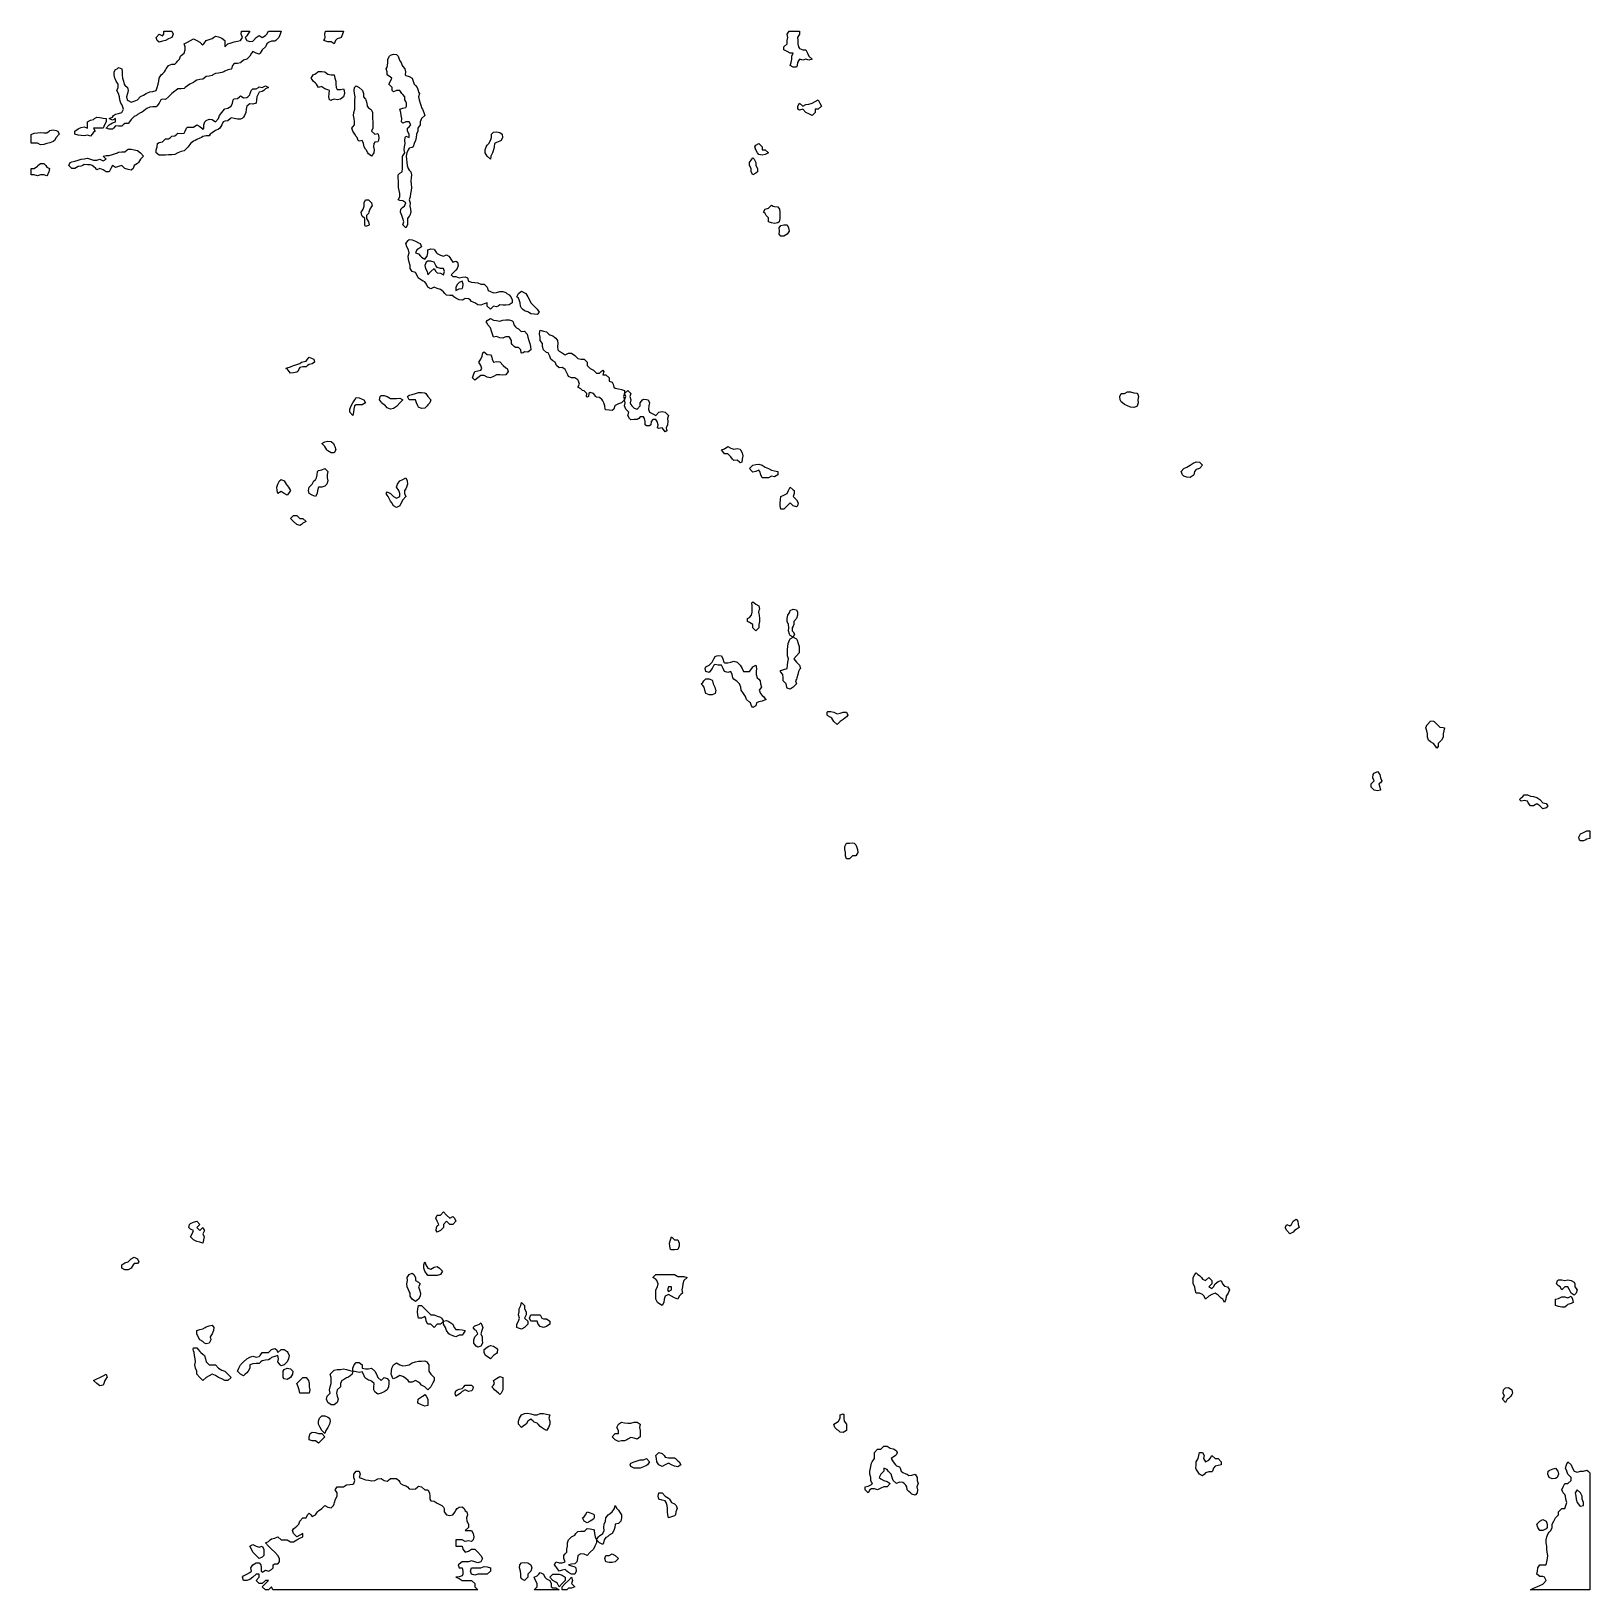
# Model space of a CAD drawing. Header units: metres. Extents: x 0 to 254, y 0 to 254.
import ezdxf

# ---------------------------------------------------------------- set-up
doc = ezdxf.new("R2010")
doc.units = ezdxf.units.M
doc.layers.add('relief', color=7, linetype='Continuous')

msp = doc.modelspace()

# ---------------------------------------------------------------- linework, layer by layer
at = {"layer": 'relief'}
for points in [[(13.23, 240), (13.4, 240.26), (13.74, 240.46), (14.25, 240.56), (14.76, 240.77), (15.02, 241.27), (14.86, 241.78), (14.76, 242.04), (14.62, 242.29), (14.47, 242.8), (14.42, 243.31), (14.25, 243.82), (13.95, 244.33), (14.18, 244.84), (14.2, 245.35), (13.87, 245.86), (13.74, 246.11), (13.66, 246.36), (13.55, 246.87), (13.55, 247.38), (13.74, 247.76), (14, 247.89), (14.25, 248.06), (14.76, 247.89), (14.83, 247.38), (14.83, 246.87), (14.86, 246.36), (15.04, 245.86), (15.18, 245.35), (15.27, 245.2), (15.69, 244.84), (15.78, 244.33), (15.69, 243.82), (15.53, 243.31), (15.65, 242.8), (15.78, 242.72), (16.29, 242.42), (16.8, 242.6), (17.31, 242.8), (17.74, 243.31), (17.82, 243.38), (18.32, 243.59), (18.73, 243.82), (18.83, 243.9), (19.34, 244.14), (19.85, 244.16), (20.36, 244.33), (20.54, 244.84), (20.7, 245.35), (20.78, 245.86), (20.87, 246.36), (21.21, 246.87), (21.38, 247.04), (21.72, 247.38), (21.89, 247.64), (22.02, 247.89), (22.4, 248.4), (22.91, 248.6), (23.41, 248.6), (23.67, 248.91), (23.92, 249.16), (24.18, 249.42), (24.36, 249.93), (24.43, 250.01), (24.94, 250.44), (25.11, 250.95), (25.11, 251.45), (24.94, 251.96), (25.45, 252.22), (25.96, 252.47), (26.47, 252.73), (26.98, 252.47), (27.49, 252.22), (27.74, 251.96), (28, 251.79), (28.12, 251.96), (28.51, 252.47), (29.01, 252.64), (29.52, 252.81), (29.69, 252.98), (30.03, 253.19), (30.54, 253.08), (30.8, 252.98), (31.05, 252.88), (31.56, 252.47), (31.56, 251.96), (31.56, 251.45), (32.07, 251.96), (32.58, 252.09), (33.09, 252.27), (33.6, 252.39), (34.1, 252.47), (34.44, 252.98), (34.21, 253.49), (34.27, 254), (34.61, 254), (35.12, 254), (35.63, 254), (35.29, 253.49), (35.12, 253.24), (34.87, 252.98), (35.12, 252.47), (35.63, 252.33), (36.14, 252.39), (36.24, 252.47), (36.65, 252.98), (37.16, 253.32), (37.67, 252.98), (38.18, 253.32), (38.43, 253.49), (38.69, 254), (39.19, 254), (39.7, 254), (40.21, 254), (40.72, 254), (40.55, 253.49), (40.38, 252.98), (40.21, 252.81), (39.87, 252.47), (39.7, 252.37), (39.19, 252.37), (38.69, 252.13), (38.43, 251.96), (38.18, 251.45), (37.67, 250.95), (37.33, 250.44), (37.16, 250.27), (36.65, 250.44), (36.14, 250.69), (35.92, 250.44), (35.63, 249.93), (35.12, 249.42), (34.61, 249.29), (34.18, 248.91), (34.1, 248.84), (33.6, 248.74), (33.09, 248.71), (32.83, 248.4), (32.65, 247.89), (32.58, 247.82), (32.07, 247.72), (31.56, 247.48), (31.39, 247.38), (31.05, 247.26), (30.54, 247.13), (30.03, 247.09), (29.6, 246.87), (29.52, 246.8), (29.01, 246.67), (28.51, 246.6), (28.17, 246.36), (28, 246.2), (27.49, 246.11), (26.98, 246), (26.72, 245.86), (26.47, 245.65), (25.96, 245.43), (25.86, 245.35), (25.45, 245.09), (25.11, 244.84), (24.94, 244.67), (24.43, 244.58), (23.92, 244.58), (23.58, 244.33), (23.41, 244.23), (22.91, 243.82), (22.4, 243.31), (21.89, 242.87), (21.38, 242.9), (21.12, 242.8), (20.87, 242.29), (20.49, 241.78), (20.36, 241.66), (19.85, 241.66), (19.34, 241.61), (18.83, 241.38), (18.71, 241.27), (18.32, 240.97), (17.99, 240.77), (17.82, 240.69), (17.31, 240.43), (17.14, 240.26), (16.8, 240.09), (16.46, 239.75), (16.29, 239.62), (16.03, 239.24), (15.78, 238.98), (15.27, 238.98), (14.99, 238.73), (14.76, 238.5), (14.25, 238.53), (13.74, 238.56), (13.44, 238.22), (13.23, 238.02), (12.73, 238.02), (12.22, 238.22), (12.73, 238.73), (13.23, 239.07), (13.74, 239.24), (13.74, 239.75), (13.23, 239.49), (12.73, 239.75), (13.23, 240)], [(22.4, 254), (22.91, 254), (23.16, 253.49), (22.91, 252.98), (22.4, 252.73), (21.89, 252.47), (21.38, 252.37), (20.87, 252.22), (20.53, 252.47), (20.36, 252.98), (20.87, 253.49), (21.38, 253.24), (21.63, 253.49), (21.63, 254), (21.89, 254), (22.4, 254)], [(49.88, 254), (50.39, 254), (50.9, 254), (50.73, 253.49), (50.52, 252.98), (50.39, 252.9), (49.88, 252.73), (49.58, 252.47), (49.37, 251.96), (48.87, 252.24), (48.36, 252.24), (47.85, 252.41), (47.68, 252.47), (47.85, 252.73), (47.9, 252.98), (47.85, 253.49), (47.97, 254), (48.36, 254), (48.87, 254), (49.37, 254), (49.88, 254)], [(122.67, 251.45), (123.18, 251.96), (123.18, 252.47), (123.28, 252.98), (123.18, 253.49), (123.52, 254), (123.69, 254), (124.2, 254), (124.71, 254), (125.22, 254), (125.22, 253.49), (124.88, 252.98), (124.91, 252.47), (124.96, 251.96), (125.05, 251.45), (125.22, 251.2), (125.73, 250.95), (126.24, 250.95), (126.49, 250.44), (126.75, 249.93), (127.25, 249.42), (126.75, 249.25), (126.24, 249.42), (125.73, 249.25), (125.22, 249.42), (124.88, 248.91), (124.84, 248.4), (124.71, 248.15), (124.2, 248.15), (123.69, 248.4), (123.86, 248.91), (123.95, 249.42), (123.95, 249.93), (124.2, 250.44), (123.69, 250.44), (123.18, 250.69), (122.67, 250.95), (122.67, 251.45)], [(61.08, 226), (60.57, 226.34), (60.06, 226.41), (59.81, 226.51), (60.06, 227.02), (60.06, 227.53), (59.95, 228.04), (59.88, 228.55), (59.88, 229.06), (59.88, 229.57), (59.81, 230.08), (59.79, 230.59), (60.06, 230.86), (60.46, 231.09), (60.51, 231.6), (60.51, 232.11), (60.51, 232.62), (60.51, 233.13), (60.51, 233.64), (60.57, 233.7), (60.9, 234.15), (60.81, 234.66), (60.83, 235.17), (60.93, 235.68), (60.9, 236.18), (60.97, 236.69), (61.08, 236.9), (61.59, 236.69), (61.59, 237.2), (61.34, 237.71), (61.34, 238.22), (61.59, 238.39), (61.85, 238.73), (61.59, 239.24), (61.08, 239.24), (60.57, 239.03), (60.36, 239.24), (60.42, 239.75), (60.27, 240.26), (60.25, 240.77), (60.06, 241.27), (60.57, 241.47), (61.08, 241.58), (61.16, 241.78), (61.17, 242.29), (61.08, 242.55), (60.88, 242.8), (60.88, 243.31), (60.57, 243.69), (60.4, 243.82), (60.06, 244.33), (59.56, 244.33), (59.05, 244.12), (58.83, 244.33), (58.81, 244.84), (58.54, 245.11), (58.3, 245.35), (58.54, 245.86), (58.79, 246.36), (58.54, 246.49), (58.03, 246.87), (58.03, 247.38), (57.86, 247.89), (58.03, 248.15), (58.08, 248.4), (58.12, 248.91), (58.14, 249.42), (58.37, 249.93), (58.54, 250.1), (59.05, 250.23), (59.56, 250.18), (59.81, 249.93), (59.98, 249.42), (60.06, 249.16), (60.27, 248.91), (60.47, 248.4), (60.57, 248.27), (60.88, 247.89), (61, 247.38), (60.94, 246.87), (61.08, 246.79), (61.59, 246.64), (62.1, 246.36), (62.25, 245.86), (62.39, 245.35), (62.61, 245.16), (62.89, 244.84), (63.06, 244.33), (63.12, 244.07), (63.29, 243.82), (63.12, 243.31), (63.22, 242.8), (63.37, 242.29), (63.54, 241.78), (63.63, 241.53), (63.75, 241.27), (64.01, 240.77), (64.14, 240.26), (63.63, 239.75), (63.37, 239.24), (63.37, 238.73), (63.12, 238.35), (63.03, 238.22), (63.01, 237.71), (62.81, 237.2), (62.72, 236.69), (62.61, 236.18), (62.44, 235.68), (62.23, 235.17), (62.1, 235.06), (61.59, 234.96), (61.45, 234.66), (61.23, 234.15), (61.13, 233.64), (61.17, 233.13), (61.21, 232.62), (61.25, 232.11), (61.42, 231.6), (61.59, 231.35), (61.85, 231.09), (61.97, 230.59), (61.93, 230.08), (61.85, 229.57), (61.9, 229.06), (61.96, 228.55), (61.93, 228.04), (61.81, 227.53), (61.76, 227.02), (61.59, 226.51), (61.76, 226), (61.72, 225.49), (61.79, 224.99), (61.85, 224.48), (61.69, 223.97), (61.59, 223.84), (61.34, 223.46), (61.34, 222.95), (61.34, 222.44), (61.08, 221.93), (60.57, 222.44), (60.74, 222.95), (60.57, 223.46), (60.4, 223.97), (60.17, 224.48), (60.23, 224.99), (60.57, 225.33), (60.83, 225.49), (61.08, 226)], [(46.83, 244.84), (46.49, 245.35), (46.32, 245.52), (45.98, 245.86), (45.81, 246.11), (45.64, 246.36), (45.81, 246.62), (45.98, 246.87), (46.32, 247.04), (46.73, 247.38), (46.83, 247.45), (47.34, 247.45), (47.85, 247.38), (48.36, 246.98), (48.87, 246.87), (49.37, 246.87), (49.48, 246.36), (49.63, 245.86), (49.63, 245.35), (49.68, 244.84), (49.88, 244.5), (50.39, 244.5), (50.9, 244.58), (51, 244.33), (51.07, 243.82), (50.9, 243.31), (50.39, 242.93), (49.88, 242.8), (49.37, 242.9), (49.04, 242.8), (48.87, 242.7), (48.61, 242.8), (48.53, 243.31), (48.57, 243.82), (48.61, 244.33), (48.36, 244.46), (47.85, 244.63), (47.51, 244.84), (47.34, 244.96), (46.83, 244.84)], [(22.4, 236.44), (22.7, 236.69), (22.91, 236.9), (23.41, 236.95), (23.75, 237.2), (23.92, 237.37), (24.43, 237.33), (24.94, 237.37), (25.11, 237.71), (25.32, 238.22), (25.45, 238.35), (25.96, 238.35), (26.47, 238.35), (26.98, 238.73), (27.49, 238.47), (27.83, 238.22), (28, 237.97), (28.12, 238.22), (28.14, 238.73), (28.31, 239.24), (28.51, 239.46), (29.01, 239.66), (29.52, 239.62), (30.03, 239.24), (30.54, 239.75), (30.67, 240.26), (31.05, 240.77), (31.49, 241.27), (31.56, 241.35), (32.07, 241.47), (32.58, 241.78), (32.79, 242.29), (32.92, 242.8), (33.09, 242.97), (33.6, 243.03), (33.93, 243.31), (34.1, 243.48), (34.41, 243.31), (34.61, 243.11), (35.12, 243.21), (35.29, 243.31), (35.63, 243.65), (35.7, 243.82), (35.86, 244.33), (36.14, 244.61), (36.65, 244.58), (37.03, 244.84), (37.16, 244.91), (37.67, 244.84), (38.18, 245.09), (38.69, 244.84), (38.18, 244.58), (37.92, 244.33), (37.67, 244.16), (37.16, 244.07), (37.03, 243.82), (36.75, 243.31), (36.73, 242.8), (36.65, 242.29), (36.14, 242.09), (35.63, 242.17), (35.12, 241.78), (35.02, 241.27), (34.99, 240.77), (34.78, 240.26), (34.61, 240), (34.36, 239.75), (34.1, 239.65), (33.6, 239.66), (33.09, 239.75), (32.58, 239.87), (32.48, 239.75), (32.07, 239.41), (31.56, 239.31), (31.3, 239.24), (31.05, 238.73), (30.74, 238.22), (30.54, 238.02), (30.03, 237.81), (29.86, 237.71), (29.52, 237.46), (29.18, 237.2), (29.01, 236.95), (28.51, 236.95), (28, 236.82), (27.74, 236.69), (27.49, 236.57), (26.98, 236.35), (26.72, 236.18), (26.47, 236.06), (25.96, 235.68), (25.58, 235.17), (25.45, 235.06), (25.11, 234.66), (24.94, 234.49), (24.43, 234.37), (23.92, 234.15), (23.41, 233.89), (22.91, 233.84), (22.4, 233.87), (21.89, 233.78), (21.38, 233.81), (20.87, 233.78), (20.36, 234.15), (20.36, 234.66), (20.51, 235.17), (20.58, 235.68), (20.87, 235.88), (21.38, 235.97), (21.6, 236.18), (21.89, 236.48), (22.4, 236.44)], [(53.11, 236.69), (52.94, 236.86), (52.77, 237.2), (52.43, 237.71), (52.26, 238.22), (52.43, 238.39), (52.68, 238.73), (52.68, 239.24), (52.65, 239.75), (52.51, 240.26), (52.56, 240.77), (52.77, 241.27), (52.77, 241.78), (52.77, 242.29), (52.77, 242.8), (52.81, 243.31), (52.68, 243.82), (52.63, 244.33), (52.68, 244.84), (52.94, 245.09), (53.45, 244.84), (53.96, 244.4), (54.02, 244.33), (54.16, 243.82), (54.17, 243.31), (54.46, 242.9), (54.54, 242.8), (54.72, 242.29), (54.77, 241.78), (54.97, 241.53), (55.31, 241.27), (55.48, 241.15), (55.65, 240.77), (55.65, 240.26), (55.65, 239.75), (55.67, 239.24), (55.7, 238.73), (55.69, 238.22), (55.48, 237.71), (55.99, 237.2), (56.5, 237.33), (56.56, 237.2), (56.65, 236.69), (56.61, 236.18), (56.5, 235.98), (55.99, 235.93), (55.86, 235.68), (55.8, 235.17), (55.89, 234.66), (55.86, 234.15), (55.48, 233.64), (54.97, 234.02), (54.85, 234.15), (54.59, 234.66), (54.46, 234.78), (54.25, 235.17), (54.15, 235.68), (53.96, 236.18), (53.45, 236.06), (53.28, 236.18), (53.11, 236.69)], [(127.76, 241.27), (127.76, 240.77), (127.25, 240.26), (126.75, 240.51), (126.24, 240.77), (125.73, 241.27), (125.22, 241.1), (124.96, 241.27), (124.96, 241.78), (125.22, 242.29), (125.73, 241.78), (126.24, 242.04), (126.75, 242.12), (127.25, 242.29), (127.76, 242.55), (128.27, 242.8), (128.53, 242.29), (128.78, 241.78), (128.27, 241.27), (127.76, 241.27)], [(8.65, 236.95), (8.14, 237), (7.64, 237.03), (7.13, 237.2), (7.13, 237.71), (7.64, 238.09), (7.89, 238.22), (8.14, 238.31), (8.65, 238.39), (9.16, 238.22), (9.16, 238.73), (9.16, 239.24), (9.67, 239.49), (10.18, 239.62), (10.31, 239.75), (10.69, 239.97), (11.2, 239.92), (11.71, 239.82), (12.22, 239.75), (12.22, 239.24), (11.96, 238.73), (11.71, 238.22), (11.2, 238.22), (10.69, 238.22), (10.18, 238.22), (10.43, 237.71), (10.18, 237.54), (9.96, 237.2), (9.67, 236.91), (9.16, 237.03), (8.65, 236.95)], [(0.51, 237.39), (1.02, 237.46), (1.53, 237.49), (2.04, 237.46), (2.55, 237.46), (2.95, 237.71), (3.05, 237.8), (3.56, 237.92), (4.07, 237.84), (4.33, 237.71), (4.58, 237.2), (4.07, 236.69), (3.82, 236.18), (3.56, 236.01), (3.05, 235.8), (2.55, 235.68), (2.04, 235.55), (1.53, 235.46), (1.15, 235.68), (1.02, 235.76), (0.51, 235.76), (0, 235.76), (0, 236.18), (0, 236.69), (0, 237.14), (0.13, 237.2), (0.51, 237.39)], [(75, 237.2), (75.33, 237.54), (75.84, 237.61), (76.35, 237.51), (76.73, 237.2), (76.79, 236.69), (76.61, 236.18), (76.35, 236.1), (75.84, 235.88), (75.5, 235.68), (75.46, 235.17), (75.33, 234.66), (75.16, 234.15), (74.91, 233.64), (74.83, 233.13), (74.32, 233.64), (73.98, 234.15), (73.98, 234.66), (74.15, 235.17), (74.32, 235.42), (74.57, 235.68), (74.83, 236.18), (75.03, 236.69), (75, 237.2)], [(8.14, 232.01), (7.64, 231.94), (7.13, 231.6), (6.62, 231.6), (6.11, 232.11), (6.36, 232.62), (6.62, 232.69), (7.13, 232.79), (7.64, 232.96), (8.14, 233.13), (8.65, 233.2), (9.16, 233.28), (9.67, 233.13), (10.18, 233), (10.69, 232.96), (11.2, 233.13), (11.71, 232.88), (12.22, 233.13), (11.71, 233.64), (12.22, 233.72), (12.73, 233.72), (13.23, 233.92), (13.74, 234.04), (14.05, 234.15), (14.25, 234.28), (14.76, 234.35), (15.27, 234.35), (15.65, 234.66), (15.78, 234.78), (16.29, 234.78), (16.8, 234.66), (17.31, 234.56), (17.82, 234.15), (18.32, 233.64), (17.82, 233.13), (17.48, 232.62), (17.31, 232.45), (16.8, 232.11), (16.63, 231.6), (16.29, 231.35), (15.78, 231.48), (15.27, 231.6), (14.76, 232.11), (14.25, 231.94), (13.74, 231.81), (13.23, 232.11), (12.98, 231.6), (12.73, 231.09), (12.22, 231.09), (11.71, 231.43), (11.2, 231.6), (10.69, 231.43), (10.52, 231.6), (10.18, 231.94), (9.93, 232.11), (9.67, 232.2), (9.16, 232.21), (8.65, 232.28), (8.4, 232.11), (8.14, 232.01)], [(120.13, 234.15), (119.62, 233.89), (119.11, 233.81), (118.6, 233.89), (118.35, 234.15), (118.09, 234.66), (117.92, 235.17), (118.09, 235.42), (118.6, 235.68), (119.11, 235.17), (119.11, 234.66), (119.62, 234.66), (120.13, 234.15)], [(2.04, 232.46), (2.38, 232.11), (2.55, 231.86), (2.98, 231.6), (2.86, 231.09), (2.65, 230.59), (2.55, 230.42), (2.04, 230.59), (1.53, 230.59), (1.02, 230.42), (0.51, 230.59), (0, 230.59), (0, 231.09), (0, 231.6), (0.51, 231.6), (1.02, 231.98), (1.06, 232.11), (1.53, 232.45), (2.04, 232.46)], [(118.09, 232.62), (118.09, 232.11), (118.35, 231.6), (118.35, 231.09), (118.09, 230.84), (117.58, 230.59), (117.33, 231.09), (117.33, 231.6), (117.07, 232.11), (117.07, 232.62), (117.46, 233.13), (117.58, 233.38), (117.84, 233.13), (118.09, 232.62)], [(54.25, 225.49), (54.27, 226), (54.46, 226.51), (54.97, 226.51), (55.48, 226), (55.55, 225.49), (55.48, 225.43), (55.19, 224.99), (55.04, 224.48), (54.97, 224.31), (54.63, 223.97), (54.63, 223.46), (54.97, 222.95), (55.09, 222.44), (54.97, 222.33), (54.46, 222.19), (54.4, 222.44), (54.4, 222.95), (54.36, 223.46), (53.96, 223.87), (53.87, 223.97), (53.79, 224.48), (53.96, 224.73), (54.08, 224.99), (54.25, 225.49)], [(120.47, 225.49), (120.64, 225.62), (120.89, 225.49), (121.15, 225.43), (121.66, 225.37), (121.96, 224.99), (121.98, 224.48), (121.98, 223.97), (121.99, 223.46), (121.91, 222.95), (121.66, 222.78), (121.15, 222.64), (120.64, 222.78), (120.13, 222.95), (120.18, 223.46), (120.13, 223.56), (119.79, 223.97), (119.62, 224.31), (119.36, 224.48), (119.62, 224.99), (120.13, 225.16), (120.47, 225.49)], [(123.18, 220.91), (122.67, 220.57), (122.16, 220.57), (121.91, 220.91), (121.96, 221.42), (121.91, 221.93), (122.16, 222.31), (122.67, 222.44), (123.18, 222.44), (123.39, 221.93), (123.52, 221.42), (123.18, 220.91)], [(71.52, 210.22), (71.26, 210.37), (70.75, 210.43), (70.41, 210.22), (70.24, 210.14), (69.74, 210.22), (69.23, 210.48), (68.89, 210.73), (68.72, 210.9), (68.21, 210.94), (67.7, 210.99), (67.39, 211.24), (67.19, 211.5), (66.94, 211.75), (66.68, 211.92), (66.17, 212.09), (65.66, 212.26), (65.15, 212.01), (64.65, 212.26), (64.44, 212.77), (64.14, 213.15), (63.88, 213.28), (63.63, 213.41), (63.12, 213.73), (63.05, 213.79), (62.86, 214.3), (62.61, 214.68), (62.1, 214.81), (61.76, 215.31), (61.76, 215.82), (61.59, 216.33), (61.51, 216.84), (61.42, 217.35), (61.59, 217.86), (61.49, 218.37), (61.21, 218.88), (61.08, 219.39), (61.42, 219.9), (61.59, 220.07), (62.1, 219.98), (62.35, 219.9), (62.61, 219.79), (63.12, 219.53), (63.37, 219.39), (63.63, 218.88), (63.12, 218.54), (62.86, 218.37), (62.61, 217.86), (63.12, 217.69), (63.46, 217.35), (63.63, 217.18), (64.14, 216.84), (64.52, 217.35), (64.65, 217.86), (64.65, 218.37), (65.15, 218.54), (65.66, 218.47), (65.73, 218.37), (66.07, 217.86), (66.17, 217.76), (66.68, 217.52), (67.19, 217.35), (67.7, 217.55), (68.04, 217.35), (68.21, 217.1), (68.38, 216.84), (68.72, 216.33), (69.23, 216.5), (69.48, 216.33), (69.57, 215.82), (69.4, 215.31), (69.23, 215.06), (68.97, 214.81), (68.72, 214.55), (68.46, 214.3), (68.72, 214.04), (69.23, 214.04), (69.74, 213.79), (70.24, 213.91), (70.75, 213.99), (71.09, 213.79), (71.26, 213.28), (71.77, 213.11), (72.28, 213.02), (72.79, 212.97), (73.3, 212.77), (73.81, 212.77), (74.32, 212.26), (74.49, 211.75), (74.83, 211.58), (75.33, 211.37), (75.84, 211.41), (76.35, 211.58), (76.86, 211.58), (77.37, 211.41), (77.54, 211.24), (77.88, 211.04), (78.19, 210.73), (78.39, 210.22), (78.39, 209.72), (77.88, 209.42), (77.37, 209.36), (76.86, 209.33), (76.35, 209.38), (76.1, 209.21), (75.84, 209.08), (75.33, 209.21), (74.83, 208.7), (74.32, 209.21), (74.32, 209.72), (73.81, 209.55), (73.3, 209.33), (72.79, 209.38), (72.28, 209.72), (71.77, 209.97), (71.52, 210.22)], [(67.19, 215.31), (66.68, 215.31), (66.17, 215.48), (65.92, 215.82), (65.66, 216.33), (65.15, 216.5), (64.65, 216.5), (64.39, 216.33), (64.14, 215.82), (64.26, 215.31), (64.52, 214.81), (64.65, 214.3), (65.15, 214.81), (65.66, 215.31), (65.92, 214.81), (66.17, 214.64), (66.68, 214.55), (67.19, 214.3), (67.36, 214.81), (67.19, 215.31)], [(69.23, 212.26), (69.23, 211.75), (69.74, 212.01), (70.24, 212.09), (70.37, 212.26), (70.41, 212.77), (70.24, 213.28), (69.74, 213.02), (69.48, 212.77), (69.23, 212.26)], [(79.53, 210.22), (79.41, 210.48), (79.15, 210.73), (79.41, 211.24), (79.92, 211.62), (80.42, 211.37), (80.59, 211.24), (80.93, 210.73), (81.19, 210.22), (81.44, 209.72), (81.95, 209.21), (82.46, 208.7), (82.77, 208.19), (82.46, 207.81), (81.95, 207.87), (81.44, 207.93), (81.04, 208.19), (80.93, 208.27), (80.42, 208.44), (80.09, 208.7), (79.92, 208.87), (79.75, 209.21), (79.66, 209.72), (79.53, 210.22)], [(77.96, 204.12), (77.88, 204.18), (77.37, 204.18), (77.2, 204.12), (76.86, 203.95), (76.35, 204.05), (76.1, 204.12), (75.84, 204.22), (75.33, 204.12), (75.16, 204.63), (75, 205.13), (74.83, 205.64), (74.44, 206.15), (74.32, 206.41), (74.15, 206.66), (74.32, 206.83), (74.83, 207.17), (75.33, 206.92), (75.84, 206.83), (76.35, 206.76), (76.86, 206.92), (77.37, 206.95), (77.88, 206.94), (78.39, 206.79), (78.52, 206.66), (78.64, 206.15), (78.9, 205.81), (79.07, 205.64), (79.41, 205.47), (79.81, 205.13), (79.92, 205.06), (80.42, 205.13), (80.81, 204.63), (80.93, 204.12), (81.1, 203.61), (81.25, 203.1), (81.37, 202.59), (81.44, 202.08), (80.93, 201.67), (80.42, 201.74), (80.17, 201.57), (79.92, 201.51), (79.86, 201.57), (79.79, 202.08), (79.41, 202.46), (78.9, 202.46), (78.73, 202.59), (78.39, 202.93), (78.28, 203.1), (78.29, 203.61), (77.96, 204.12)], [(92.01, 194.44), (91.62, 194.95), (91.11, 195.12), (90.86, 194.95), (90.81, 194.44), (90.61, 194.34), (90.5, 194.44), (90.55, 194.95), (90.1, 195.41), (89.84, 195.46), (89.59, 195.72), (89.08, 195.97), (89.33, 196.48), (89.22, 196.99), (89.08, 197.19), (88.57, 197.5), (88.06, 197.5), (87.55, 197.75), (87.47, 198.01), (87.21, 198.52), (87.04, 198.86), (86.79, 199.03), (86.53, 199.2), (86.02, 199.13), (85.62, 199.54), (85.52, 199.79), (85.39, 200.04), (85.01, 200.3), (84.7, 200.55), (84.5, 201.06), (84.24, 201.57), (83.99, 201.64), (83.48, 202.08), (83.31, 202.59), (83.35, 203.1), (82.97, 203.61), (82.97, 204.12), (82.84, 204.63), (82.87, 205.13), (82.97, 205.26), (83.48, 205.13), (83.99, 205.01), (84.37, 204.63), (84.5, 204.54), (85.01, 204.37), (85.26, 204.12), (85.52, 203.99), (85.77, 203.61), (85.81, 203.1), (85.77, 202.59), (85.83, 202.08), (86.02, 201.83), (86.53, 201.57), (87.04, 201.27), (87.55, 201.51), (88.06, 201.51), (88.57, 201.16), (88.7, 201.06), (89.08, 200.68), (89.59, 200.55), (90.1, 200.55), (90.61, 200.04), (90.61, 199.54), (91.11, 199.03), (91.62, 198.77), (91.88, 198.52), (92.13, 198.26), (92.64, 198.26), (92.9, 198.52), (93.15, 198.77), (93.32, 198.52), (93.15, 198.01), (93.66, 198.01), (94.17, 197.5), (94.17, 196.99), (94.68, 196.82), (94.82, 196.48), (94.97, 195.97), (95.19, 195.8), (95.7, 195.72), (96.2, 195.61), (96.71, 195.46), (96.71, 194.95), (96.54, 194.44), (96.71, 193.94), (96.2, 193.43), (95.7, 193.26), (95.19, 193), (95.11, 192.92), (94.96, 192.41), (94.68, 192.21), (94.17, 192.24), (93.66, 192.27), (93.52, 192.41), (93.46, 192.92), (93.3, 193.43), (93.15, 193.77), (93.05, 193.94), (92.64, 194.28), (92.13, 194.38), (92.01, 194.44)], [(44.03, 200.04), (44.28, 200.13), (44.79, 200.21), (45.05, 200.55), (45.3, 200.89), (45.81, 200.68), (46.07, 200.55), (46.15, 200.04), (45.81, 199.79), (45.3, 199.66), (45.05, 199.54), (44.79, 199.28), (44.28, 199.28), (43.78, 199.2), (43.67, 199.03), (43.44, 198.52), (43.27, 198.44), (42.76, 198.31), (42.25, 198.29), (42.02, 198.52), (41.74, 198.95), (41.48, 199.03), (41.74, 199.15), (42.25, 199.28), (42.76, 199.54), (43.27, 199.68), (43.78, 199.87), (44.03, 200.04)], [(73.3, 200.55), (73.5, 201.06), (73.58, 201.57), (73.81, 201.77), (74, 201.57), (74.32, 201.3), (74.83, 201.23), (75, 201.06), (75.13, 200.55), (75.33, 200.04), (75.84, 200.17), (76.35, 200.1), (76.41, 200.04), (76.86, 199.59), (76.92, 199.54), (77.37, 199.13), (77.57, 199.03), (77.75, 198.52), (77.37, 198.01), (76.86, 197.92), (76.35, 198.01), (75.84, 198.01), (75.33, 197.75), (74.83, 197.5), (74.32, 197.63), (73.81, 197.88), (73.3, 197.88), (72.79, 197.5), (72.28, 197.12), (71.9, 197.5), (72.06, 198.01), (72.28, 198.52), (72.79, 198.64), (73.3, 198.77), (73.43, 199.03), (73.3, 199.54), (72.96, 200.04), (73.3, 200.55)], [(54.21, 193.94), (54.46, 193.43), (53.96, 193.12), (53.45, 193.09), (52.94, 193.09), (52.68, 192.92), (52.56, 192.41), (52.51, 191.9), (52.43, 191.39), (51.92, 191.9), (51.92, 192.41), (52.17, 192.92), (52.43, 193.43), (52.73, 193.94), (52.94, 194.28), (53.45, 194.24), (53.96, 194.04), (54.21, 193.94)], [(58.03, 194.44), (58.54, 194.14), (59.05, 194.13), (59.56, 194.13), (60.06, 194.19), (60.57, 193.94), (60.06, 193.43), (59.64, 192.92), (59.56, 192.82), (59.05, 192.51), (58.54, 192.41), (58.03, 192.61), (57.72, 192.92), (57.52, 193.09), (57.11, 193.43), (57.01, 193.6), (56.76, 193.94), (56.88, 194.44), (57.01, 194.61), (57.52, 194.61), (58.03, 194.44)], [(62.1, 194.78), (62.61, 194.95), (63.12, 195.12), (63.63, 195.12), (64.14, 195.08), (64.31, 194.95), (64.65, 194.44), (65.15, 193.94), (64.98, 193.43), (64.65, 193.09), (64.52, 192.92), (64.14, 192.54), (63.63, 192.51), (63.12, 192.75), (63.03, 192.92), (62.78, 193.43), (62.61, 193.94), (62.1, 193.94), (61.59, 193.94), (61.34, 194.44), (61.59, 194.7), (62.1, 194.78)], [(101.04, 190.37), (100.99, 189.86), (100.79, 189.69), (100.28, 189.67), (100.08, 189.86), (100.07, 190.37), (99.94, 190.88), (99.77, 191.14), (99.26, 191.14), (99.05, 190.88), (98.75, 190.74), (98.24, 190.71), (97.73, 190.64), (97.49, 190.88), (97.22, 191.39), (97.39, 191.9), (97.22, 192.07), (96.88, 192.41), (96.71, 192.92), (96.82, 193.43), (96.71, 193.94), (96.88, 194.44), (96.71, 194.95), (97.22, 195.46), (97.73, 194.95), (97.56, 194.44), (97.73, 193.94), (97.63, 193.43), (97.73, 193.17), (97.86, 192.92), (98.24, 192.54), (98.75, 192.41), (99.26, 192.92), (99.26, 193.43), (99.6, 193.94), (99.77, 194.01), (100.28, 194), (100.53, 193.94), (100.79, 193.43), (100.66, 192.92), (100.62, 192.41), (100.79, 191.9), (101.29, 191.65), (101.8, 191.39), (102.31, 191.9), (102.82, 192.03), (103.33, 191.9), (103.84, 191.39), (103.71, 190.88), (103.77, 190.37), (103.67, 189.86), (103.46, 189.35), (103.59, 188.85), (103.33, 188.72), (103.2, 188.85), (102.82, 189.35), (102.31, 189.25), (102.06, 189.35), (102.19, 189.86), (102.01, 190.37), (101.8, 190.71), (101.29, 190.71), (101.04, 190.37)], [(178.67, 195.21), (179.17, 195.21), (179.68, 195.04), (180.19, 195.03), (180.28, 194.95), (180.45, 194.44), (180.34, 193.94), (180.4, 193.43), (180.25, 192.92), (180.19, 192.83), (179.68, 192.7), (179.17, 192.75), (178.67, 192.92), (178.16, 193.17), (177.82, 193.43), (177.65, 193.6), (177.48, 193.94), (177.39, 194.44), (177.65, 194.95), (178.16, 194.95), (178.67, 195.21)], [(49.5, 186.3), (49.63, 185.79), (49.37, 185.28), (48.87, 185.28), (48.36, 185.62), (48.19, 185.79), (47.85, 186.3), (47.34, 186.81), (47.85, 187.06), (48.36, 187.19), (48.87, 187.12), (49.25, 186.81), (49.37, 186.56), (49.5, 186.3)], [(112.85, 185.28), (112.49, 185.79), (113, 185.96), (113.51, 186.3), (114.02, 186.05), (114.53, 185.88), (115.04, 185.98), (115.55, 185.86), (115.61, 185.79), (115.84, 185.28), (115.99, 184.77), (115.89, 184.26), (115.8, 183.76), (115.55, 183.66), (115.45, 183.76), (115.04, 184.08), (114.53, 184.02), (114.29, 184.26), (114.02, 184.62), (113.86, 184.77), (113.51, 185.1), (113, 185.13), (112.85, 185.28)], [(118.09, 183.37), (118.6, 183.42), (119.11, 183.25), (119.62, 182.94), (120.13, 182.74), (120.64, 182.45), (121.15, 182.37), (121.66, 182.23), (121.66, 181.72), (121.15, 181.38), (120.64, 181.46), (120.13, 181.21), (119.62, 181.21), (119.11, 181.21), (118.91, 181.72), (118.73, 182.23), (118.6, 182.48), (118.09, 182.23), (117.58, 182.14), (117.49, 182.23), (117.07, 182.74), (117.58, 183.25), (118.09, 183.37)], [(190.37, 183.76), (190.88, 183.25), (190.37, 182.74), (189.86, 182.57), (189.57, 182.23), (189.45, 181.72), (189.35, 181.59), (188.85, 181.28), (188.34, 181.32), (187.83, 181.5), (187.61, 181.72), (187.4, 182.23), (187.83, 182.74), (188.34, 182.94), (188.85, 183.25), (189.35, 183.59), (189.74, 183.76), (189.86, 183.84), (190.37, 183.76)], [(40.72, 180.96), (41.23, 180.7), (41.57, 180.19), (41.74, 179.94), (41.91, 179.68), (42.25, 179.17), (41.91, 178.67), (41.74, 178.41), (41.23, 178.67), (40.72, 179), (40.21, 178.67), (40.09, 179.17), (40.04, 179.68), (40.21, 180.19), (40.47, 180.7), (40.72, 180.96)], [(46.68, 182.23), (46.83, 182.43), (47.34, 182.53), (47.85, 182.74), (48.36, 182.23), (48.23, 181.72), (48.23, 181.21), (48.36, 180.7), (48.19, 180.19), (47.85, 179.85), (47.34, 179.68), (46.83, 179.68), (46.66, 179.17), (46.58, 178.67), (46.32, 178.16), (45.81, 178.41), (45.3, 178.67), (45.18, 179.17), (45.3, 179.68), (45.81, 180.19), (46.07, 180.7), (46.32, 180.87), (46.52, 181.21), (46.61, 181.72), (46.68, 182.23)], [(58.54, 178.67), (59.05, 178.16), (59.56, 177.9), (60.06, 178.16), (60.06, 178.67), (59.89, 179.17), (59.56, 179.68), (59.68, 180.19), (60.06, 180.7), (60.57, 180.96), (61.08, 181.21), (61.25, 180.7), (61.34, 180.19), (61.15, 179.68), (61.08, 179.43), (60.83, 179.17), (60.83, 178.67), (61.08, 178.16), (60.57, 177.65), (60.32, 177.14), (60.06, 176.63), (59.56, 176.37), (59.05, 176.63), (58.79, 177.14), (58.54, 177.39), (58.44, 177.65), (58.16, 178.16), (58.03, 178.41), (57.86, 178.67), (58.03, 178.92), (58.54, 178.67)], [(123.69, 179.68), (124.2, 179.28), (124.33, 179.17), (124.33, 178.67), (124.2, 178.16), (124.71, 177.65), (125.01, 177.14), (124.88, 176.63), (124.71, 176.46), (124.2, 176.63), (123.69, 177.14), (123.18, 176.63), (122.67, 176.12), (122.16, 176.12), (122.04, 176.63), (122.05, 177.14), (122.11, 177.65), (122.16, 178.16), (122.67, 178.41), (123.18, 178.67), (123.39, 179.17), (123.69, 179.68)], [(44.28, 173.83), (44.03, 173.58), (43.78, 173.45), (43.27, 173.58), (42.76, 174.08), (42.25, 174.59), (42.76, 175.1), (43.27, 175.1), (43.78, 174.59), (44.28, 174.59), (44.79, 174.08), (44.28, 173.83)], [(117.47, 159.83), (117.48, 160.34), (117.46, 160.85), (117.58, 161.02), (117.84, 160.85), (118.09, 160.6), (118.6, 160.34), (118.69, 159.83), (118.6, 159.58), (118.5, 159.32), (118.6, 159.07), (118.66, 158.81), (118.7, 158.3), (118.7, 157.8), (118.6, 157.29), (118.6, 156.78), (118.09, 156.27), (117.58, 156.78), (117.58, 157.29), (117.07, 157.63), (116.73, 157.8), (116.73, 158.3), (117.07, 158.45), (117.39, 158.81), (117.48, 159.32), (117.47, 159.83)], [(123.64, 159.32), (123.69, 159.58), (124.2, 159.83), (124.71, 159.7), (124.88, 159.32), (124.87, 158.81), (124.71, 158.3), (124.3, 157.8), (124.29, 157.29), (124.2, 157.03), (124.03, 156.78), (124.03, 156.27), (124.2, 156.1), (124.4, 155.76), (124.2, 155.25), (123.69, 155.51), (123.59, 155.76), (123.44, 156.27), (123.49, 156.78), (123.44, 157.29), (123.18, 157.8), (123.18, 158.3), (123.31, 158.81), (123.64, 159.32)], [(122.16, 149.8), (122.67, 149.96), (123.18, 150.16), (123.26, 150.67), (123.33, 151.18), (123.4, 151.69), (123.26, 152.2), (123.24, 152.71), (123.27, 153.21), (123.31, 153.72), (123.37, 154.23), (123.59, 154.74), (123.69, 155), (124.2, 155.25), (124.71, 155), (124.81, 154.74), (125, 154.23), (125.16, 153.72), (125.17, 153.21), (125.15, 152.71), (124.71, 152.2), (124.3, 151.69), (124.71, 151.18), (125.22, 150.67), (125.39, 150.16), (125.22, 149.99), (125.07, 149.65), (124.91, 149.14), (124.79, 148.63), (124.71, 148.38), (124.54, 148.12), (124.71, 147.62), (124.2, 147.11), (123.69, 146.77), (123.18, 146.94), (123.13, 147.11), (123.03, 147.62), (122.67, 148), (122.55, 148.12), (122.55, 148.63), (122.49, 149.14), (122.16, 149.56), (122.07, 149.65), (122.16, 149.8)], [(115.55, 147.36), (115.42, 147.62), (115.04, 148), (114.87, 148.12), (114.53, 148.38), (114.33, 148.63), (114.22, 149.14), (114.02, 149.65), (113.51, 149.48), (113, 149.65), (112.78, 150.16), (112.49, 150.67), (111.98, 150.67), (111.47, 150.8), (111.22, 150.67), (110.97, 150.16), (110.58, 149.65), (110.46, 149.48), (109.95, 149.65), (109.82, 150.16), (109.95, 150.41), (110.46, 150.67), (110.97, 151.18), (111.22, 151.69), (111.47, 152.07), (111.73, 152.2), (111.98, 152.28), (112.49, 152.2), (112.7, 151.69), (112.87, 151.18), (113, 151.05), (113.51, 151.08), (114.02, 151.18), (114.53, 151.32), (115.04, 151.18), (115.55, 150.67), (115.89, 150.16), (116.06, 149.65), (116.57, 149.65), (117.07, 149.65), (117.46, 150.16), (117.58, 150.41), (118.09, 150.67), (118.18, 150.16), (118.14, 149.65), (118.14, 149.14), (118.31, 148.63), (118.6, 148.41), (118.78, 148.12), (118.84, 147.62), (119.03, 147.11), (118.66, 146.6), (118.83, 146.09), (119.11, 145.75), (119.36, 145.58), (119.62, 145.2), (119.79, 145.07), (119.62, 145.01), (119.11, 144.84), (118.6, 144.71), (118.22, 144.56), (118.09, 144.05), (117.58, 143.8), (117.41, 144.05), (117.2, 144.56), (117.07, 144.66), (116.57, 145.07), (116.4, 145.58), (116.06, 146.09), (115.72, 146.6), (115.62, 147.11), (115.55, 147.36)], [(109.95, 148.46), (110.46, 148.46), (110.97, 148.25), (111.01, 148.12), (111.14, 147.62), (111.39, 147.11), (111.47, 146.85), (111.6, 146.6), (111.47, 146.09), (110.97, 145.83), (110.46, 145.83), (109.95, 146.09), (109.78, 146.6), (109.69, 147.11), (109.44, 147.36), (109.18, 147.62), (109.44, 147.87), (109.61, 148.12), (109.95, 148.46)], [(130.31, 143.11), (130.82, 143.03), (131.33, 142.78), (131.84, 142.86), (132.34, 143.03), (132.85, 143.03), (133.11, 142.53), (132.85, 142.27), (132.6, 142.02), (132.34, 141.85), (131.84, 141.51), (131.33, 141), (130.82, 141.51), (130.48, 142.02), (130.31, 142.16), (129.8, 142.42), (129.7, 142.53), (129.71, 143.03), (129.8, 143.12), (130.31, 143.11)], [(227.28, 140.49), (227.5, 141), (227.53, 141.03), (227.96, 141.51), (228.04, 141.59), (228.55, 141.56), (228.61, 141.51), (229.06, 141.08), (229.14, 141), (229.57, 140.57), (230.08, 140.52), (230.33, 140.49), (230.2, 139.98), (230.08, 139.47), (230.08, 138.96), (229.82, 138.45), (229.57, 138.2), (229.31, 137.94), (229.31, 137.43), (229.06, 137.18), (228.89, 137.43), (228.55, 137.94), (228.04, 138.2), (227.7, 138.45), (227.53, 138.96), (227.53, 139.47), (227.43, 139.98), (227.28, 140.49)], [(219.77, 132.85), (219.9, 132.34), (220.1, 131.84), (219.9, 131.5), (219.64, 131.33), (219.77, 130.82), (219.9, 130.31), (219.39, 130.21), (218.88, 130.31), (218.37, 130.82), (218.37, 131.33), (218.88, 131.84), (218.62, 132.34), (218.71, 132.85), (218.88, 133.11), (219.39, 133.36), (219.77, 132.85)], [(242.55, 128.78), (242.8, 129.04), (243.06, 129.29), (243.31, 129.55), (243.82, 129.55), (244.33, 129.36), (244.84, 129.29), (245.35, 129.12), (245.86, 128.78), (246.36, 128.27), (246.87, 128.15), (247.18, 127.76), (246.87, 127.46), (246.36, 127.25), (245.86, 127.76), (245.35, 128.1), (244.84, 127.76), (244.33, 127.76), (243.95, 128.27), (243.82, 128.53), (243.31, 128.61), (242.8, 128.53), (242.55, 128.78)], [(254, 122.67), (254, 122.42), (253.49, 122.33), (253.24, 122.16), (252.98, 122.06), (252.47, 122.04), (252.3, 122.16), (252.22, 122.67), (252.47, 123.18), (252.98, 123.44), (253.49, 123.69), (254, 123.69), (254, 123.18), (254, 122.67)], [(134.13, 121.66), (134.38, 121.4), (134.51, 121.15), (134.64, 120.64), (134.72, 120.13), (134.38, 119.62), (133.87, 119.62), (133.36, 119.11), (132.85, 119.11), (132.68, 119.62), (132.68, 120.13), (132.6, 120.64), (132.6, 121.15), (132.85, 121.66), (133.36, 121.66), (133.87, 121.74), (134.13, 121.66)], [(66.68, 61.08), (67.19, 61.59), (67.7, 61.08), (68.21, 60.57), (68.72, 60.83), (68.97, 60.57), (69.23, 60.06), (68.72, 59.56), (68.21, 59.56), (67.7, 60.06), (67.19, 59.56), (67.19, 59.05), (66.68, 58.54), (66.17, 58.28), (66, 58.54), (66.07, 59.05), (66.17, 59.3), (66.43, 59.56), (66.17, 60.06), (65.92, 60.57), (66.17, 61.08), (66.68, 61.08)], [(26.47, 59.89), (26.98, 60.06), (27.49, 59.56), (26.98, 59.05), (27.49, 58.54), (28, 59.05), (28.25, 58.54), (28, 58.03), (28.17, 57.52), (28.1, 57.01), (28, 56.5), (27.49, 56.63), (26.98, 56.76), (26.47, 57.01), (25.96, 57.52), (26.21, 58.03), (26.47, 58.54), (25.96, 58.79), (25.71, 59.05), (25.79, 59.56), (25.96, 59.68), (26.47, 59.89)], [(206.49, 59.56), (206.66, 59.05), (206.15, 58.71), (205.9, 58.54), (205.64, 58.28), (205.13, 58.03), (204.63, 58.54), (204.37, 59.05), (204.63, 59.56), (205.13, 59.3), (205.39, 59.56), (205.64, 60.06), (206.15, 60.4), (206.41, 60.06), (206.49, 59.56)], [(105.62, 55.99), (105.37, 55.48), (104.86, 55.41), (104.35, 55.41), (104.18, 55.48), (104.09, 55.99), (104.01, 56.5), (104.18, 57.01), (104.35, 57.52), (104.86, 57.01), (105.37, 57.01), (105.62, 56.5), (105.62, 55.99)], [(17.31, 53.19), (16.8, 53.19), (16.63, 52.94), (16.29, 52.43), (15.78, 52.17), (15.27, 52.17), (14.76, 52.43), (14.76, 52.94), (15.27, 53.28), (15.78, 53.45), (16.29, 53.96), (16.8, 54.21), (17.31, 53.96), (17.56, 53.45), (17.31, 53.19)], [(65.41, 52.43), (65.66, 52.56), (66.17, 52.68), (66.55, 52.43), (66.68, 52.26), (67.02, 51.92), (66.68, 51.41), (66.17, 51.21), (65.66, 51.24), (65.15, 51.24), (64.65, 51.24), (64.52, 51.41), (64.14, 51.92), (63.97, 52.43), (63.97, 52.94), (64.14, 53.45), (64.31, 52.94), (64.65, 52.43), (65.15, 52.26), (65.41, 52.43)], [(61.25, 50.9), (61.59, 51.41), (62.1, 51.58), (62.35, 51.41), (62.61, 50.9), (62.61, 50.39), (63.12, 50.14), (63.37, 49.88), (63.12, 49.37), (63.29, 48.87), (63.46, 48.36), (63.37, 47.85), (63.12, 47.34), (62.61, 47), (62.1, 47.34), (61.76, 47.85), (61.76, 48.36), (61.59, 48.61), (61.51, 48.87), (61.25, 49.37), (61.21, 49.88), (61.34, 50.39), (61.25, 50.9)], [(101.8, 50.65), (101.29, 50.9), (101.8, 51.41), (102.31, 51.41), (102.82, 51.41), (103.33, 51.41), (103.84, 51.41), (104.35, 51.41), (104.86, 51.41), (105.37, 51.07), (105.88, 51.07), (106.38, 51.07), (106.89, 50.9), (106.38, 50.39), (106.22, 49.88), (106.13, 49.37), (106.05, 48.87), (106.13, 48.36), (105.88, 48.1), (105.62, 47.85), (105.37, 47.34), (104.86, 47.59), (104.35, 47.85), (103.84, 48.1), (103.33, 47.85), (103.16, 47.34), (103.08, 46.83), (102.82, 46.32), (102.31, 46.66), (102.06, 46.83), (101.8, 47.34), (101.8, 47.85), (101.8, 48.36), (101.8, 48.87), (102.06, 49.37), (102.19, 49.88), (101.97, 50.39), (101.8, 50.65)], [(191.14, 47.85), (190.88, 48.1), (190.37, 48.36), (189.86, 48.36), (189.69, 48.87), (189.61, 49.37), (189.35, 49.88), (189.35, 50.39), (189.35, 50.9), (189.61, 51.41), (189.86, 51.67), (190.12, 51.41), (190.37, 51.24), (190.71, 50.9), (190.88, 50.65), (191.39, 50.39), (191.9, 50.9), (192.41, 50.39), (192.41, 49.88), (191.9, 49.37), (192.41, 49.12), (192.66, 49.37), (192.92, 49.88), (193.43, 50.22), (193.94, 50.39), (194.14, 49.88), (194.44, 49.5), (194.95, 49.37), (195.29, 48.87), (195.08, 48.36), (194.95, 48.19), (194.75, 47.85), (194.7, 47.34), (194.44, 46.83), (194.19, 47.34), (193.94, 47.51), (193.6, 47.85), (193.43, 48.02), (192.92, 48.36), (192.41, 48.1), (191.9, 47.85), (191.39, 47.34), (191.14, 47.85)], [(103.67, 48.87), (103.84, 48.61), (104.35, 48.87), (104.35, 49.37), (103.84, 49.37), (103.67, 48.87)], [(248.71, 50.39), (248.91, 50.51), (249.42, 50.54), (249.93, 50.39), (250.44, 50.49), (250.95, 50.39), (251.45, 50.14), (251.56, 49.88), (251.58, 49.37), (251.96, 48.87), (251.79, 48.36), (251.45, 48.02), (250.95, 48.36), (250.69, 48.87), (250.44, 49.37), (249.93, 49.37), (249.42, 48.87), (249.16, 49.37), (248.91, 49.54), (248.57, 49.88), (248.71, 50.39)], [(62.95, 45.3), (62.99, 45.81), (63.12, 46.32), (63.63, 46.32), (64.14, 45.81), (64.65, 45.3), (65.15, 44.79), (65.66, 44.79), (66.17, 44.62), (66.68, 44.41), (66.85, 44.28), (67.19, 43.78), (66.68, 43.27), (66.17, 43.27), (65.66, 42.76), (65.15, 43.27), (64.65, 43.27), (64.39, 43.78), (64.31, 44.28), (64.14, 44.54), (63.63, 44.28), (63.12, 44.28), (62.99, 44.79), (62.95, 45.3)], [(79.92, 46.83), (80.42, 46.32), (80.42, 45.81), (80.68, 45.3), (80.68, 44.79), (80.42, 44.28), (80.93, 43.78), (80.93, 43.27), (80.42, 42.76), (79.92, 42.5), (79.41, 42.63), (79.15, 42.76), (79.15, 43.27), (79.41, 43.78), (79.58, 44.28), (79.41, 44.79), (79.53, 45.3), (79.53, 45.81), (79.79, 46.32), (79.92, 46.83)], [(250.95, 47.85), (251.2, 47.34), (251.29, 46.83), (250.95, 46.66), (250.44, 46.49), (250.27, 46.32), (249.93, 46.07), (249.42, 46.07), (248.91, 46.15), (248.4, 46.32), (248.4, 46.83), (248.4, 47.34), (248.91, 47.47), (249.42, 47.72), (249.93, 47.72), (250.44, 47.59), (250.95, 47.85)], [(68.72, 43.27), (68.92, 42.76), (69.23, 42.45), (69.74, 42.42), (70.24, 42.35), (70.75, 42.25), (70.41, 41.74), (70.24, 41.48), (69.74, 41.48), (69.23, 41.23), (68.72, 41.4), (68.21, 41.61), (68.04, 41.74), (67.7, 42.25), (67.5, 42.76), (67.19, 43.27), (67.19, 43.78), (67.7, 43.88), (67.95, 43.78), (68.21, 43.61), (68.72, 43.27)], [(72.28, 42.38), (72.03, 42.76), (72.28, 43.01), (72.79, 43.19), (73.04, 43.27), (73.3, 43.52), (73.4, 43.27), (73.6, 42.76), (73.43, 42.25), (73.3, 41.74), (73.47, 41.23), (73.5, 40.72), (73.55, 40.21), (73.3, 39.7), (72.79, 39.53), (72.54, 39.7), (72.28, 39.96), (72.15, 40.21), (72.11, 40.72), (72.28, 41.23), (72.79, 41.74), (72.54, 42.25), (72.28, 42.38)], [(82.97, 44.79), (83.22, 44.28), (83.48, 44.16), (83.99, 44.16), (84.5, 43.78), (84.5, 43.27), (83.99, 42.93), (83.48, 42.76), (82.97, 42.93), (82.63, 43.27), (82.46, 43.78), (81.95, 43.78), (81.44, 43.78), (81.19, 44.28), (81.44, 44.79), (81.95, 44.79), (82.46, 44.79), (82.97, 44.79)], [(28.34, 42.76), (28.51, 42.88), (29.01, 43.01), (29.52, 43.14), (29.78, 42.76), (29.73, 42.25), (29.52, 41.74), (29.18, 41.23), (29.27, 40.72), (29.01, 40.21), (28.51, 40.09), (28.25, 40.21), (28, 40.47), (27.49, 40.72), (27.23, 41.23), (26.98, 41.74), (26.98, 42.25), (27.49, 42.42), (28, 42.55), (28.34, 42.76)], [(26.54, 38.69), (26.47, 38.94), (26.38, 39.19), (26.47, 39.45), (26.98, 39.45), (27.23, 39.19), (27.49, 38.86), (27.66, 38.69), (28, 38.43), (28.25, 38.18), (28.4, 37.67), (28.51, 37.16), (29.01, 36.65), (29.52, 36.65), (30.03, 36.65), (30.54, 36.14), (31.05, 35.8), (31.56, 35.63), (32.07, 35.12), (32.58, 34.61), (32.07, 34.1), (31.56, 34.1), (31.05, 34.36), (30.54, 34.61), (30.03, 34.95), (29.52, 35.12), (29.01, 34.87), (28.51, 34.61), (28, 34.1), (27.49, 34.61), (26.98, 35.12), (26.98, 35.63), (26.77, 36.14), (26.67, 36.65), (26.77, 37.16), (26.72, 37.67), (26.64, 38.18), (26.54, 38.69)], [(37.16, 36.9), (36.65, 36.9), (36.14, 36.82), (35.63, 36.65), (35.63, 36.14), (35.38, 35.63), (35.12, 35.38), (34.87, 35.12), (34.61, 34.87), (34.1, 35.12), (33.6, 35.63), (33.85, 36.14), (34.1, 36.65), (34.61, 37.16), (35.12, 37.67), (35.63, 37.92), (36.14, 38.07), (36.65, 37.92), (37.16, 38.01), (37.33, 38.18), (37.67, 38.69), (38.18, 38.69), (38.69, 38.69), (39.19, 39.19), (39.7, 39.3), (39.96, 39.19), (40.21, 38.69), (40.72, 39.19), (41.23, 39.19), (41.74, 38.86), (41.84, 38.69), (42.03, 38.18), (41.94, 37.67), (41.74, 37.16), (41.23, 36.65), (40.72, 36.48), (40.55, 36.65), (40.21, 37.16), (40.29, 37.67), (40.21, 38.18), (39.7, 38.01), (39.19, 37.84), (38.94, 37.67), (38.69, 37.5), (38.18, 37.41), (37.67, 37.33), (37.41, 37.16), (37.16, 36.9)], [(76.01, 39.19), (75.95, 38.69), (75.84, 38.52), (75.33, 38.18), (74.83, 37.67), (74.32, 38.01), (74.06, 38.18), (73.81, 38.69), (73.81, 39.19), (74.32, 39.53), (74.57, 39.7), (74.83, 39.83), (75.33, 39.7), (75.84, 39.36), (76.01, 39.19)], [(42.25, 34.61), (41.74, 34.27), (41.23, 34.36), (41.06, 34.61), (41.06, 35.12), (41.06, 35.63), (41.23, 35.89), (41.74, 36.14), (42.25, 36.01), (42.63, 35.63), (42.59, 35.12), (42.25, 34.61)], [(48.87, 34.1), (48.87, 34.61), (48.74, 35.12), (48.87, 35.29), (49.21, 35.63), (49.37, 35.8), (49.88, 35.89), (50.39, 35.89), (50.9, 36.01), (51.41, 35.89), (51.92, 35.76), (52.43, 35.63), (52.3, 35.12), (51.92, 34.82), (51.58, 34.61), (51.41, 34.56), (50.9, 34.21), (50.65, 34.1), (50.39, 33.6), (50.39, 33.09), (49.88, 32.58), (49.76, 32.07), (49.88, 31.56), (50.01, 31.05), (49.88, 30.54), (49.37, 30.13), (48.87, 30.16), (48.36, 30.54), (48.15, 31.05), (48.23, 31.56), (48.36, 31.69), (48.74, 32.07), (48.61, 32.58), (48.7, 33.09), (48.87, 33.6), (48.87, 34.1)], [(54.46, 34.49), (54.4, 34.61), (54.16, 35.12), (53.96, 35.53), (53.45, 35.43), (52.94, 35.5), (52.43, 35.63), (52.43, 36.14), (52.63, 36.65), (52.94, 37.03), (53.45, 37.03), (53.96, 36.65), (53.96, 36.14), (54.46, 36.01), (54.97, 36.04), (55.48, 36.14), (55.99, 35.63), (56.3, 35.12), (56.5, 34.61), (57.01, 34.1), (57.52, 34.61), (58.03, 34.44), (58.28, 34.1), (58.28, 33.6), (58.23, 33.09), (58.03, 32.58), (57.52, 32.24), (57.01, 32.07), (56.5, 31.9), (56.25, 32.07), (55.99, 32.24), (55.85, 32.58), (55.84, 33.09), (55.91, 33.6), (55.48, 34.02), (55.23, 34.1), (54.97, 34.19), (54.46, 34.49)], [(61.08, 34.44), (60.83, 34.61), (60.57, 34.78), (60.06, 34.95), (59.56, 34.61), (59.05, 34.36), (58.88, 34.61), (58.66, 35.12), (58.71, 35.63), (58.79, 36.14), (59.05, 36.65), (59.56, 36.99), (60.06, 36.65), (60.57, 36.48), (61.08, 36.55), (61.59, 36.65), (62.1, 36.99), (62.61, 37.16), (63.12, 37.26), (63.63, 37.24), (64.14, 37.33), (64.48, 37.16), (64.65, 36.9), (64.81, 36.65), (64.81, 36.14), (64.81, 35.63), (65.15, 35.12), (65.66, 34.61), (65.66, 34.1), (65.41, 33.6), (65.15, 33.09), (64.65, 32.58), (64.14, 33.09), (63.63, 33.34), (63.37, 33.6), (63.12, 33.85), (62.61, 34.1), (62.1, 33.85), (61.59, 33.85), (61.42, 34.1), (61.08, 34.44)], [(12.01, 34.1), (11.85, 33.6), (11.71, 33.34), (11.2, 33.26), (10.69, 33.6), (10.18, 34.1), (10.69, 34.36), (11.2, 34.61), (11.71, 34.87), (12.22, 35.12), (12.39, 34.61), (12.22, 34.44), (12.01, 34.1)], [(45.3, 33.6), (45.3, 33.09), (45.43, 32.58), (45.3, 32.07), (44.79, 32.07), (44.28, 32.07), (43.78, 32.07), (43.65, 32.58), (43.52, 33.09), (43.27, 33.6), (43.78, 34.1), (44.28, 34.61), (44.79, 34.61), (45.22, 34.1), (45.3, 33.6)], [(71.77, 33.34), (72.03, 33.09), (71.9, 32.58), (71.77, 32.41), (71.26, 32.32), (70.75, 32.58), (70.24, 32.32), (69.99, 32.07), (69.74, 31.9), (69.23, 31.56), (69.08, 32.07), (69.23, 32.41), (69.48, 32.58), (69.74, 32.7), (70.24, 32.83), (70.5, 33.09), (70.75, 33.34), (71.26, 33.34), (71.77, 33.34)], [(75.33, 34.1), (75.84, 34.44), (76.1, 34.61), (76.35, 34.78), (76.86, 34.61), (76.86, 34.1), (76.86, 33.6), (76.86, 33.09), (76.86, 32.58), (76.61, 32.07), (76.35, 31.81), (76.18, 32.07), (75.84, 32.32), (75.5, 32.58), (75.33, 32.83), (75.08, 33.09), (75.33, 33.34), (75.5, 33.6), (75.33, 34.1)], [(64.14, 31.81), (64.39, 31.56), (64.65, 31.05), (64.65, 30.54), (64.65, 30.03), (64.14, 29.93), (63.88, 30.03), (63.63, 30.13), (63.12, 30.37), (63.03, 30.54), (63.05, 31.05), (63.12, 31.15), (63.63, 31.46), (63.8, 31.56), (64.14, 31.81)], [(241.27, 31.81), (241.15, 31.56), (240.77, 31.18), (240.51, 31.05), (240.26, 30.54), (239.75, 31.05), (240.09, 31.56), (239.87, 32.07), (239.92, 32.58), (240.26, 32.92), (240.77, 32.98), (241.27, 32.58), (241.4, 32.07), (241.27, 31.81)], [(48.61, 28), (48.74, 27.49), (48.61, 26.98), (48.36, 26.47), (48.02, 25.96), (47.85, 25.45), (47.34, 25.96), (47.08, 26.47), (46.83, 26.98), (46.83, 27.49), (47, 28), (47.34, 28.34), (47.85, 28.38), (48.36, 28.12), (48.61, 28)], [(80.68, 26.98), (80.42, 26.81), (79.92, 26.47), (79.41, 26.98), (79.41, 27.49), (79.58, 28), (79.92, 28.51), (80.42, 28.71), (80.93, 28.81), (81.44, 28.67), (81.95, 28.51), (82.46, 28.51), (82.97, 28.76), (83.48, 28.71), (83.99, 28.63), (84.5, 28.51), (84.37, 28), (84.5, 27.49), (84.5, 26.98), (84.33, 26.47), (83.99, 25.96), (83.48, 26.21), (83.14, 26.47), (82.97, 26.64), (82.63, 26.98), (82.46, 27.15), (81.95, 27.32), (81.78, 27.49), (81.44, 27.83), (80.93, 27.49), (80.68, 26.98)], [(131.84, 28.51), (132.34, 28.67), (132.42, 28.51), (132.45, 28), (132.51, 27.49), (132.85, 26.98), (132.85, 26.47), (132.85, 25.96), (132.34, 25.62), (131.84, 25.71), (131.58, 25.96), (131.33, 26.09), (130.94, 26.47), (130.82, 26.98), (131.33, 27.32), (131.58, 27.49), (131.84, 28), (131.84, 28.51)], [(47.34, 24.43), (46.83, 23.92), (46.32, 24.26), (45.81, 24.26), (45.3, 24.43), (45.3, 24.94), (45.47, 25.45), (45.81, 25.71), (46.32, 25.62), (46.83, 25.45), (47.34, 25.45), (47.85, 24.94), (47.34, 24.43)], [(96.71, 27.23), (97.22, 27.15), (97.73, 27.15), (98.24, 27.32), (98.75, 27.32), (99.26, 26.98), (99.13, 26.47), (99.26, 25.96), (99.26, 25.45), (99.26, 24.94), (98.75, 24.56), (98.24, 24.69), (97.73, 24.81), (97.22, 24.56), (97.05, 24.43), (96.71, 24.26), (96.2, 24.26), (95.7, 24.18), (95.19, 24.43), (94.68, 24.94), (95.19, 25.45), (95.7, 25.45), (95.7, 25.96), (95.44, 26.47), (95.7, 26.98), (96.2, 27.32), (96.71, 27.23)], [(141, 17.31), (140.49, 17.82), (140.32, 18.32), (140.15, 18.83), (139.98, 19), (139.64, 19.34), (139.47, 19.6), (138.96, 19.85), (138.96, 19.34), (138.45, 18.83), (138.2, 18.32), (138.45, 18.07), (138.96, 17.82), (139.47, 17.65), (139.98, 17.31), (139.47, 16.8), (138.96, 16.8), (138.45, 16.54), (137.94, 16.29), (137.43, 16.46), (136.93, 16.46), (136.67, 16.29), (136.42, 15.78), (135.91, 16.29), (135.91, 16.8), (136.42, 16.9), (136.93, 17.14), (137.1, 17.31), (136.93, 17.56), (136.82, 17.82), (136.82, 18.32), (136.67, 18.83), (136.67, 19.34), (136.76, 19.85), (136.87, 20.36), (136.93, 20.62), (137.05, 20.87), (137.43, 21.38), (137.43, 21.89), (137.43, 22.4), (137.94, 22.91), (138.45, 22.91), (138.96, 23.41), (139.47, 23.41), (139.98, 23.1), (140.49, 22.99), (140.66, 22.91), (141, 22.65), (141.11, 22.4), (141, 22.06), (140.83, 21.89), (140.49, 21.63), (140.15, 21.38), (140.49, 20.87), (140.83, 20.36), (141, 20.19), (141.51, 20.02), (141.61, 19.85), (141.76, 19.34), (142.02, 19.12), (142.53, 18.92), (142.78, 18.83), (143.03, 18.63), (143.54, 18.66), (144.05, 18.83), (144.39, 18.32), (144.39, 17.82), (144.56, 17.31), (144.31, 16.8), (144.43, 16.29), (144.39, 15.78), (144.05, 15.44), (143.54, 15.61), (143.29, 15.78), (143.03, 16.03), (142.78, 16.29), (142.69, 16.8), (142.53, 17.05), (142.27, 17.31), (142.02, 17.48), (141.51, 17.56), (141, 17.31)], [(99.77, 21.21), (100.28, 21.38), (100.79, 20.87), (100.45, 20.36), (100.28, 20.26), (99.77, 20.02), (99.26, 19.85), (98.75, 19.85), (98.24, 19.85), (97.73, 20.11), (97.63, 20.36), (97.73, 20.62), (98.24, 20.87), (98.75, 21), (99.26, 21.21), (99.77, 21.21)], [(103.84, 21.51), (104.35, 21.51), (104.86, 21.51), (104.98, 21.38), (105.37, 21), (105.62, 20.87), (105.88, 20.36), (105.37, 20.06), (104.86, 20.16), (104.35, 20.36), (103.84, 20.62), (103.33, 20.36), (102.82, 20.11), (102.31, 20.36), (101.97, 20.87), (101.93, 21.38), (101.8, 21.89), (102.31, 22.4), (102.82, 22.23), (103.16, 21.89), (103.33, 21.63), (103.84, 21.51)], [(190.37, 22.4), (190.88, 22.4), (191.14, 21.89), (191.05, 21.38), (191.39, 20.87), (191.9, 21.12), (192.15, 21.38), (192.41, 21.89), (192.92, 21.38), (193.43, 21.38), (193.94, 20.87), (193.94, 20.36), (193.43, 20.26), (192.92, 20.16), (192.66, 19.85), (192.51, 19.34), (192.41, 19.22), (191.9, 19.22), (191.39, 19.09), (191.19, 18.83), (190.88, 18.58), (190.37, 18.83), (190.07, 19.34), (189.86, 19.68), (189.8, 19.85), (189.86, 20.36), (189.86, 20.87), (190.2, 21.38), (190.29, 21.89), (190.37, 22.4)], [(246.62, 2.04), (246.36, 2.16), (245.86, 2.16), (245.35, 2.55), (245.45, 3.05), (245.55, 3.56), (245.86, 4.07), (246.36, 4.07), (246.87, 4.07), (247.02, 4.58), (247.09, 5.09), (247.16, 5.6), (247.04, 6.11), (246.98, 6.62), (246.98, 7.13), (246.87, 7.64), (246.87, 8.14), (247, 8.65), (247.21, 9.16), (247.38, 9.42), (247.64, 9.67), (247.89, 10.18), (247.89, 10.69), (248.15, 11.2), (248.4, 11.71), (248.91, 12.22), (248.91, 12.73), (249.42, 13.23), (249.93, 13.23), (250.1, 13.74), (250.27, 14.25), (250.1, 14.76), (250.06, 15.27), (249.93, 15.53), (249.67, 15.78), (249.42, 16.29), (249.67, 16.8), (249.93, 17.31), (250.44, 17.31), (250.95, 17.82), (250.95, 18.32), (250.44, 18.83), (250.23, 19.34), (250.06, 19.85), (250.18, 20.36), (250.44, 20.87), (250.95, 20.36), (251.2, 19.85), (251.45, 19.34), (251.96, 19.17), (252.47, 19.34), (252.98, 19.34), (253.49, 19.51), (253.75, 19.34), (254, 19.09), (254, 18.83), (254, 18.32), (254, 17.82), (254, 17.31), (254, 16.8), (254, 16.29), (254, 15.78), (254, 15.27), (254, 14.76), (254, 14.25), (254, 13.74), (254, 13.23), (254, 12.73), (254, 12.22), (254, 11.71), (254, 11.2), (254, 10.69), (254, 10.18), (254, 9.67), (254, 9.16), (254, 8.65), (254, 8.14), (254, 7.64), (254, 7.13), (254, 6.62), (254, 6.11), (254, 5.6), (254, 5.09), (254, 4.58), (254, 4.07), (254, 3.56), (254, 3.05), (254, 2.55), (254, 2.04), (254, 1.53), (254, 1.02), (254, 0.51), (254, 0), (253.49, 0), (252.98, 0), (252.47, 0), (251.96, 0), (251.45, 0), (250.95, 0), (250.44, 0), (249.93, 0), (249.42, 0), (248.91, 0), (248.4, 0), (247.89, 0), (247.38, 0), (246.87, 0), (246.36, 0), (245.86, 0), (245.35, 0), (244.84, 0), (244.33, 0), (244.84, 0.25), (245.35, 0.51), (245.86, 0.68), (246.36, 0.93), (246.45, 1.02), (246.87, 1.53), (246.62, 2.04)], [(37.16, 2.55), (36.65, 2.55), (36.14, 2.04), (35.63, 1.7), (35.12, 1.53), (34.61, 1.53), (34.44, 2.04), (34.61, 2.29), (35.12, 2.55), (35.63, 2.8), (35.89, 3.05), (35.8, 3.56), (36.14, 4.07), (36.65, 4.41), (37.16, 4.41), (37.41, 4.07), (37.46, 3.56), (37.5, 3.05), (37.67, 2.88), (37.92, 3.05), (38.18, 3.18), (38.69, 3.05), (39.19, 3.31), (39.45, 3.56), (39.45, 4.07), (39.7, 4.24), (40.21, 4.24), (40.47, 4.58), (40.47, 5.09), (40.21, 5.6), (39.7, 6.11), (39.19, 6.62), (38.69, 7.13), (38.18, 7.64), (38.69, 7.89), (38.94, 8.14), (39.19, 8.31), (39.7, 8.4), (40.21, 8.65), (40.72, 8.14), (41.23, 8.14), (41.74, 8.14), (42.25, 7.8), (42.76, 7.8), (43.27, 8.14), (43.78, 8.4), (44.28, 8.65), (44.28, 9.16), (43.78, 8.91), (43.27, 8.65), (42.76, 9.16), (42.59, 9.67), (42.76, 9.93), (43.01, 10.18), (43.27, 10.35), (43.61, 10.69), (43.78, 11.2), (44.28, 11.71), (44.79, 11.71), (45.05, 12.22), (45.3, 12.47), (45.56, 12.22), (45.81, 11.96), (46.32, 12.22), (46.66, 12.73), (46.83, 12.9), (47.34, 13.23), (47.85, 13.74), (48.36, 13.49), (48.87, 13.36), (49.25, 13.74), (49.37, 14), (49.45, 14.25), (49.59, 14.76), (49.88, 15.27), (49.88, 15.78), (49.54, 16.29), (49.88, 16.8), (50.39, 16.8), (50.9, 16.8), (51.41, 17.1), (51.92, 17.15), (52.43, 17.22), (52.57, 17.31), (52.73, 17.82), (52.6, 18.32), (52.6, 18.83), (52.94, 19.34), (53.45, 19.34), (53.62, 18.83), (53.45, 18.32), (53.96, 18.12), (54.46, 17.94), (54.97, 17.89), (55.23, 17.82), (55.48, 17.74), (55.99, 17.82), (56.5, 18.07), (57.01, 18.12), (57.52, 17.82), (58.03, 17.71), (58.16, 17.82), (58.54, 18.12), (59.05, 18.12), (59.56, 18.12), (59.94, 17.82), (60.06, 17.56), (60.19, 17.31), (60.57, 17.12), (61.08, 16.94), (61.34, 16.8), (61.59, 16.46), (62.1, 16.42), (62.61, 16.46), (63.02, 16.8), (63.12, 16.87), (63.63, 16.8), (64.14, 16.29), (64.65, 16.29), (64.9, 15.78), (64.98, 15.27), (64.98, 14.76), (65.15, 14.51), (65.66, 14.46), (66, 14.25), (66.17, 14.13), (66.68, 13.87), (66.94, 13.74), (67.19, 13.49), (67.29, 13.23), (67.32, 12.73), (67.7, 12.22), (68.21, 12.09), (68.72, 12.22), (69.1, 12.73), (69.23, 12.98), (69.4, 13.23), (69.74, 13.49), (70.24, 13.54), (70.55, 13.23), (70.75, 12.9), (71.01, 12.73), (71.09, 12.22), (70.92, 11.71), (71.01, 11.2), (71.26, 10.69), (71.26, 10.18), (70.75, 9.67), (71.26, 9.67), (71.77, 9.67), (72.03, 9.16), (72.15, 8.65), (72.03, 8.14), (71.77, 7.89), (71.26, 7.97), (70.75, 7.89), (70.24, 8.14), (69.74, 8.14), (69.23, 8.14), (69.23, 7.64), (69.23, 7.13), (69.74, 7.13), (70.24, 7.13), (70.35, 6.62), (70.75, 6.11), (71.26, 6.31), (71.77, 6.62), (72.28, 6.62), (72.79, 6.11), (73.3, 5.6), (73.55, 5.09), (73.3, 4.58), (72.79, 4.41), (72.28, 4.58), (71.77, 4.71), (71.26, 4.58), (70.75, 4.58), (70.24, 4.58), (69.74, 4.2), (69.57, 4.07), (69.74, 3.56), (70.24, 3.56), (70.37, 3.05), (70.33, 2.55), (70.24, 2.29), (69.74, 2.14), (69.23, 2.04), (69.74, 1.87), (70.24, 1.53), (70.75, 1.53), (71.26, 1.53), (71.77, 1.53), (72.28, 1.02), (72.28, 0.51), (72.79, 0), (72.28, 0), (71.77, 0), (71.26, 0), (70.75, 0), (70.24, 0), (69.74, 0), (69.23, 0), (68.72, 0), (68.21, 0), (67.7, 0), (67.19, 0), (66.68, 0), (66.17, 0), (65.66, 0), (65.15, 0), (64.65, 0), (64.14, 0), (63.63, 0), (63.12, 0), (62.61, 0), (62.1, 0), (61.59, 0), (61.08, 0), (60.57, 0), (60.06, 0), (59.56, 0), (59.05, 0), (58.54, 0), (58.03, 0), (57.52, 0), (57.01, 0), (56.5, 0), (55.99, 0), (55.48, 0), (54.97, 0), (54.46, 0), (53.96, 0), (53.45, 0), (52.94, 0), (52.43, 0), (51.92, 0), (51.41, 0), (50.9, 0), (50.39, 0), (49.88, 0), (49.37, 0), (48.87, 0), (48.36, 0), (47.85, 0), (47.34, 0), (46.83, 0), (46.32, 0), (45.81, 0), (45.3, 0), (44.79, 0), (44.28, 0), (43.78, 0), (43.27, 0), (42.76, 0), (42.25, 0), (41.74, 0), (41.23, 0), (40.72, 0), (40.21, 0), (39.7, 0), (39.36, 0), (39.19, 0.51), (38.69, 0), (38.18, 0), (37.67, 0.51), (38.18, 1.02), (38.69, 1.53), (38.18, 1.53), (37.67, 1.02), (37.16, 1.02), (36.65, 1.53), (37.16, 2.04), (37.16, 2.55)], [(248.66, 18.32), (248.4, 18.15), (247.89, 18.07), (247.38, 18.32), (247.13, 18.83), (247.21, 19.34), (247.38, 19.44), (247.89, 19.68), (248.4, 19.85), (248.81, 19.34), (248.91, 18.83), (248.66, 18.32)], [(102.31, 14.76), (102.19, 15.27), (102.31, 15.78), (102.82, 15.78), (103.33, 15.27), (103.84, 14.93), (104.01, 14.76), (104.35, 14.25), (104.86, 14), (105.11, 13.74), (105.26, 13.23), (105.06, 12.73), (104.98, 12.22), (104.86, 12.05), (104.35, 11.88), (103.84, 11.71), (103.77, 12.22), (103.71, 12.73), (103.67, 13.23), (103.62, 13.74), (103.5, 14.25), (103.33, 14.51), (102.82, 14.59), (102.31, 14.76)], [(251.71, 15.27), (251.79, 14.76), (251.96, 14.25), (252.3, 13.74), (252.47, 13.62), (252.98, 13.74), (252.98, 14.25), (252.73, 14.76), (252.73, 15.27), (252.47, 15.78), (251.96, 16.29), (251.62, 15.78), (251.71, 15.27)], [(91.75, 11.71), (91.62, 11.54), (91.11, 11.2), (90.61, 10.94), (90.1, 11.2), (89.84, 11.71), (90.1, 11.88), (90.35, 12.22), (90.61, 12.73), (91.11, 12.56), (91.62, 12.34), (91.75, 12.22), (91.75, 11.71)], [(93.4, 10.69), (93.59, 11.2), (93.66, 11.71), (94.04, 12.22), (94.17, 12.32), (94.68, 12.73), (95.08, 13.23), (95.19, 13.74), (95.44, 13.23), (95.7, 12.98), (95.87, 12.73), (96.2, 12.22), (96.2, 11.71), (96.08, 11.2), (95.7, 10.82), (95.19, 10.69), (95.11, 10.18), (94.93, 9.67), (94.68, 9.16), (94.17, 8.91), (93.91, 8.65), (93.66, 8.53), (93.4, 8.14), (93.25, 7.64), (93.15, 7.38), (92.64, 7.64), (92.13, 8.14), (92.47, 8.65), (92.64, 8.82), (93.15, 9.16), (93.35, 9.67), (93.32, 10.18), (93.4, 10.69)], [(246.36, 9.67), (245.86, 9.67), (245.52, 10.18), (245.35, 10.69), (245.86, 11.2), (246.36, 11.45), (246.87, 11.2), (247.04, 10.69), (247.04, 10.18), (246.87, 9.93), (246.36, 9.67)], [(86.02, 4.41), (86.53, 4.41), (87.04, 4.58), (86.79, 5.09), (86.79, 5.6), (87.04, 5.85), (87.3, 6.11), (87.3, 6.62), (87.38, 7.13), (87.38, 7.64), (87.55, 8.14), (88.06, 8.65), (88.57, 8.91), (88.74, 9.16), (89.08, 9.5), (89.59, 9.54), (90.1, 9.54), (90.27, 9.67), (90.61, 10.01), (91.11, 9.93), (91.62, 9.84), (91.73, 9.67), (91.79, 9.16), (91.93, 8.65), (92.13, 8.14), (92.13, 7.64), (91.88, 7.13), (91.62, 6.62), (91.11, 6.11), (90.61, 5.6), (90.1, 5.8), (89.59, 5.85), (89.08, 5.6), (89.01, 5.09), (88.93, 4.58), (88.57, 4.22), (88.06, 4.17), (87.55, 4.07), (88.06, 3.9), (88.57, 3.73), (88.74, 3.56), (88.82, 3.05), (88.57, 2.55), (88.06, 2.55), (87.55, 2.8), (87.3, 3.05), (87.04, 3.31), (86.53, 3.22), (86.02, 3.05), (85.68, 3.56), (85.52, 3.82), (85.26, 4.07), (85.52, 4.58), (86.02, 4.41)], [(37.67, 7.13), (37.92, 6.62), (37.92, 6.11), (37.92, 5.6), (37.67, 5.34), (37.16, 5.09), (36.65, 5.6), (36.14, 6.11), (35.89, 6.62), (35.63, 7.13), (36.14, 7.38), (36.65, 7.13), (37.16, 6.96), (37.67, 7.13)], [(94.68, 4.48), (94.17, 4.48), (93.66, 4.58), (93.49, 5.09), (93.66, 5.6), (94.17, 5.6), (94.68, 5.85), (95.19, 5.6), (95.7, 5.09), (95.19, 4.58), (94.68, 4.48)], [(74.83, 3.56), (74.83, 3.05), (74.32, 2.55), (73.81, 2.55), (73.3, 2.55), (72.79, 2.55), (72.28, 2.38), (71.77, 2.55), (71.6, 3.05), (71.77, 3.56), (72.28, 3.56), (72.79, 3.56), (73.3, 3.56), (73.81, 3.82), (74.32, 3.73), (74.83, 3.56)], [(81.44, 4.07), (81.61, 3.56), (81.44, 3.05), (80.93, 2.55), (80.93, 2.04), (80.42, 1.53), (79.92, 1.78), (79.79, 2.04), (79.79, 2.55), (79.75, 3.05), (79.58, 3.56), (79.61, 4.07), (79.92, 4.38), (80.42, 4.45), (80.93, 4.39), (81.44, 4.07)], [(83.48, 2.55), (83.73, 2.04), (83.99, 1.78), (84.5, 1.53), (84.75, 1.02), (84.75, 0.51), (85.01, 0.34), (85.52, 0.34), (86.02, 0), (85.52, 0), (85.01, 0), (84.5, 0), (83.99, 0), (83.48, 0), (82.97, 0), (82.46, 0), (81.95, 0), (82.46, 0.51), (82.46, 1.02), (82.21, 1.53), (81.95, 2.04), (82.46, 2.29), (82.72, 2.55), (82.97, 2.8), (83.48, 2.55)], [(86.53, 2.38), (87.04, 2.04), (87.04, 1.53), (86.53, 1.02), (86.02, 0.51), (85.77, 1.02), (85.52, 1.27), (85.01, 1.53), (84.5, 2.04), (85.01, 2.55), (85.52, 2.55), (86.02, 2.55), (86.53, 2.38)], [(88.06, 0.25), (87.55, 0.25), (87.3, 0), (87.04, 0), (86.53, 0), (86.53, 0.51), (87.04, 1.02), (87.55, 1.53), (88.06, 2.04), (88.19, 1.53), (88.06, 1.02), (88.57, 0.51), (88.06, 0.25)]]:
    msp.add_lwpolyline(points, close=True, dxfattribs=at)

doc.saveas('drawing.dxf')
